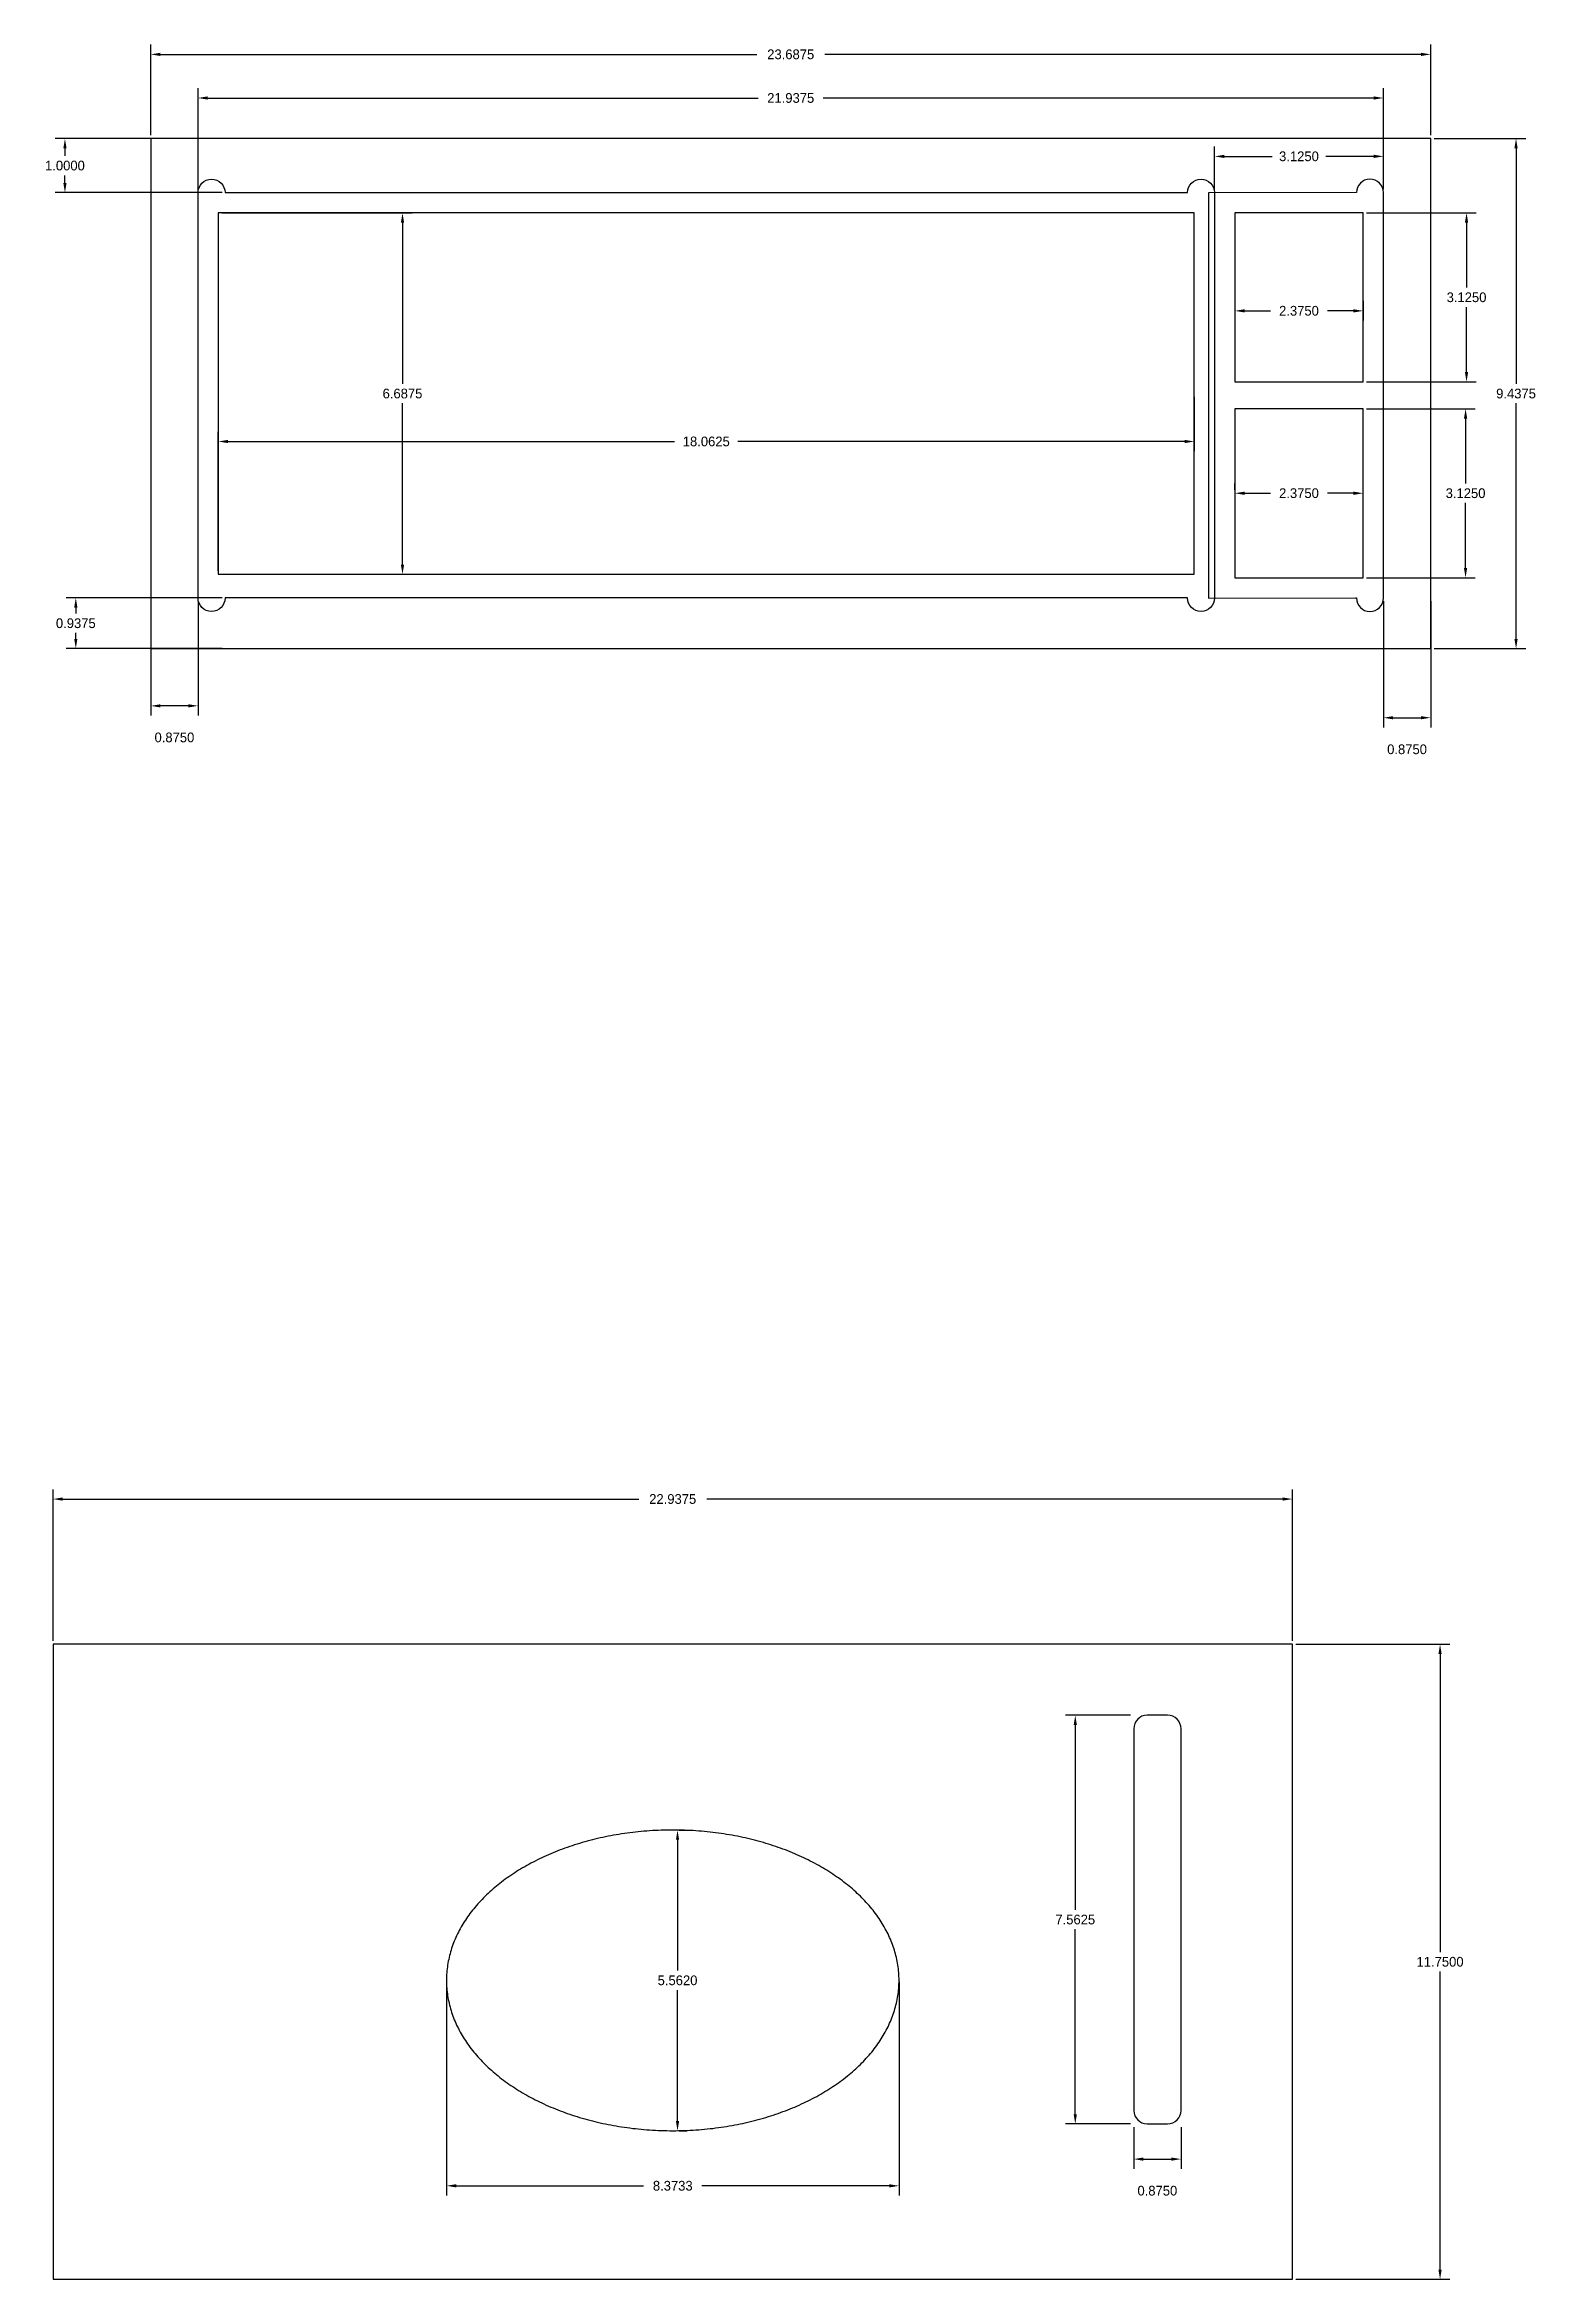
# Model space of a CAD drawing. Extents: x -4 to 200, y -54 to 66.
# Drawn here: x 172.81 to 200.41, y -17.11 to 24.24 of the extents above; entities that cross this region are included whole.
import ezdxf

# ---------------------------------------------------------------- set-up
doc = ezdxf.new("R2010")
doc.units = 0
doc.header["$MEASUREMENT"] = 0
doc.layers.get('Defpoints').update_dxf_attribs({"linetype": 'CONTINUOUS'})
doc.layers.add('Dimentions', color=7, linetype='CONTINUOUS')
doc.layers.add('LAYER_1', color=3, linetype='CONTINUOUS')
doc.dimstyles.get("Standard").update_dxf_attribs({"dimtxt": 0.18, "dimasz": 0.18, "dimexe": 0.18, "dimexo": 0.0625, "dimgap": 0.09, "dimtad": 0, "dimtih": 1, "dimtoh": 1, "dimdec": 4, "dimzin": 0, "dimdsep": 46, "dimtxsty": 'STANDARD', "dimcen": 0.09, "dimadec": 0, "dimazin": 0, "dimtfac": 1, "dimtdec": 4, "dimtofl": 0, "dimtmove": 0, "dimatfit": 3, "dimfxl": 1, "dimtolj": 1, "dimtzin": 0, "dimarcsym": 0})

msp = doc.modelspace()

# ---------------------------------------------------------------- blocks, each defined once
blk = doc.blocks.new('*D98')
at = {"layer": 'Defpoints', "color": 0}
for p in [(192.962, -14.236), (193.837, -14.236), (193.837, -14.887)]:
    blk.add_point(p, dxfattribs=at)
at = {"layer": 'Dimentions', "color": 0, "lineweight": -2}
for p, q in [((192.962, -14.299), (192.962, -15.067)), ((193.837, -14.299), (193.837, -15.067)), ((193.142, -14.887), (193.657, -14.887))]:
    blk.add_line(p, q, dxfattribs=at)
at = {"layer": 'Dimentions', "color": 0}
for points in [[(193.142, -14.857), (193.142, -14.917), (192.962, -14.887)], [(193.657, -14.917), (193.657, -14.857), (193.837, -14.887)]]:
    blk.add_solid(points, dxfattribs=at)
at = {"layer": 'Dimentions', "color": 0, "insert": (193.399, -15.472), "char_height": 0.18, "attachment_point": 5}
blk.add_mtext('\\A1;0.8750', dxfattribs=at)
blk = doc.blocks.new('*D99')
at = {"layer": 'Defpoints', "color": 0}
for p in [(192.962, -6.674), (191.88, -14.236), (192.962, -14.236)]:
    blk.add_point(p, dxfattribs=at)
at = {"layer": 'Dimentions', "color": 0, "lineweight": -2}
for p, q in [((192.899, -6.674), (191.7, -6.674)), ((191.88, -6.854), (191.88, -10.275)), ((191.88, -14.056), (191.88, -10.635)), ((192.899, -14.236), (191.7, -14.236))]:
    blk.add_line(p, q, dxfattribs=at)
at = {"layer": 'Dimentions', "color": 0}
for points in [[(191.91, -6.854), (191.85, -6.854), (191.88, -6.674)], [(191.85, -14.056), (191.91, -14.056), (191.88, -14.236)]]:
    blk.add_solid(points, dxfattribs=at)
at = {"layer": 'Dimentions', "color": 0, "insert": (191.88, -10.455), "char_height": 0.18, "attachment_point": 5}
blk.add_mtext('\\A1;7.5625', dxfattribs=at)
blk = doc.blocks.new('*D102')
at = {"layer": 'Defpoints', "color": 0}
for p in [(184.485, -8.799), (184.485, -14.361), (184.519, -14.361)]:
    blk.add_point(p, dxfattribs=at)
at = {"layer": 'Dimentions', "color": 0, "lineweight": -2}
for p, q in [((184.519, -8.979), (184.519, -11.4)), ((184.547, -8.799), (184.699, -8.799)), ((184.519, -14.181), (184.519, -11.76)), ((184.547, -14.361), (184.699, -14.361))]:
    blk.add_line(p, q, dxfattribs=at)
at = {"layer": 'Dimentions', "color": 0}
for points in [[(184.549, -8.979), (184.489, -8.979), (184.519, -8.799)], [(184.489, -14.181), (184.549, -14.181), (184.519, -14.361)]]:
    blk.add_solid(points, dxfattribs=at)
at = {"layer": 'Dimentions', "color": 0, "insert": (184.519, -11.58), "char_height": 0.18, "attachment_point": 5}
blk.add_mtext('\\A1;5.5620', dxfattribs=at)
blk = doc.blocks.new('*D103')
at = {"layer": 'Defpoints', "color": 0}
for p in [(188.618, -11.544), (180.244, -11.652), (188.618, -15.381)]:
    blk.add_point(p, dxfattribs=at)
at = {"layer": 'Dimentions', "color": 0, "lineweight": -2}
for p, q in [((180.244, -11.714), (180.244, -15.561)), ((188.618, -11.606), (188.618, -15.561)), ((180.424, -15.381), (183.891, -15.381)), ((188.438, -15.381), (184.971, -15.381))]:
    blk.add_line(p, q, dxfattribs=at)
at = {"layer": 'Dimentions', "color": 0}
for points in [[(180.424, -15.351), (180.424, -15.411), (180.244, -15.381)], [(188.438, -15.411), (188.438, -15.351), (188.618, -15.381)]]:
    blk.add_solid(points, dxfattribs=at)
at = {"layer": 'Dimentions', "color": 0, "insert": (184.431, -15.381), "char_height": 0.18, "attachment_point": 5}
blk.add_mtext('\\A1;8.3733', dxfattribs=at)
blk = doc.blocks.new('*D247')
at = {"layer": 'Defpoints', "color": 0}
for p in [(195.899, -2.674), (172.962, -5.361), (195.899, -5.361)]:
    blk.add_point(p, dxfattribs=at)
at = {"layer": 'Dimentions', "color": 0, "lineweight": -2}
for p, q in [((172.962, -5.299), (172.962, -2.494)), ((173.142, -2.674), (183.8, -2.674)), ((195.719, -2.674), (185.06, -2.674)), ((195.899, -5.299), (195.899, -2.494))]:
    blk.add_line(p, q, dxfattribs=at)
at = {"layer": 'Dimentions', "color": 0}
for points in [[(173.142, -2.644), (173.142, -2.704), (172.962, -2.674)], [(195.719, -2.704), (195.719, -2.644), (195.899, -2.674)]]:
    blk.add_solid(points, dxfattribs=at)
at = {"layer": 'Dimentions', "color": 0, "insert": (184.43, -2.674), "char_height": 0.18, "attachment_point": 5}
blk.add_mtext('\\A1;22.9375', dxfattribs=at)
blk = doc.blocks.new('*D248')
at = {"layer": 'Defpoints', "color": 0}
for p in [(195.899, -5.361), (195.899, -17.111), (198.631, -17.111)]:
    blk.add_point(p, dxfattribs=at)
at = {"layer": 'Dimentions', "color": 0, "lineweight": -2}
for p, q in [((195.962, -5.361), (198.811, -5.361)), ((198.631, -5.541), (198.631, -11.056)), ((198.631, -16.931), (198.631, -11.416)), ((195.962, -17.111), (198.811, -17.111))]:
    blk.add_line(p, q, dxfattribs=at)
at = {"layer": 'Dimentions', "color": 0}
for points in [[(198.661, -5.541), (198.601, -5.541), (198.631, -5.361)], [(198.601, -16.931), (198.661, -16.931), (198.631, -17.111)]]:
    blk.add_solid(points, dxfattribs=at)
at = {"layer": 'Dimentions', "color": 0, "insert": (198.631, -11.236), "char_height": 0.18, "attachment_point": 5}
blk.add_mtext('\\A1;11.7500', dxfattribs=at)
blk = doc.blocks.new('*D73')
at = {"layer": 'Defpoints', "color": 0}
for p in [(198.458, 22.499), (198.458, 13.062), (200.037, 13.062)]:
    blk.add_point(p, dxfattribs=at)
at = {"layer": 'Dimentions', "color": 0, "lineweight": -2}
for p, q in [((198.52, 22.499), (200.217, 22.499)), ((200.037, 22.319), (200.037, 17.961)), ((200.037, 13.242), (200.037, 17.601)), ((198.52, 13.062), (200.217, 13.062))]:
    blk.add_line(p, q, dxfattribs=at)
at = {"layer": 'Dimentions', "color": 0}
for points in [[(200.067, 22.319), (200.007, 22.319), (200.037, 22.499)], [(200.007, 13.242), (200.067, 13.242), (200.037, 13.062)]]:
    blk.add_solid(points, dxfattribs=at)
at = {"layer": 'Dimentions', "color": 0, "insert": (200.037, 17.781), "char_height": 0.18, "attachment_point": 5}
blk.add_mtext('\\A1;9.4375', dxfattribs=at)
blk = doc.blocks.new('*D74')
at = {"layer": 'Defpoints', "color": 0}
for p in [(198.458, 24.057), (174.77, 22.499), (198.458, 22.499)]:
    blk.add_point(p, dxfattribs=at)
at = {"layer": 'Dimentions', "color": 0, "lineweight": -2}
for p, q in [((174.77, 22.562), (174.77, 24.237)), ((174.95, 24.057), (185.984, 24.057)), ((198.278, 24.057), (187.244, 24.057)), ((198.458, 22.562), (198.458, 24.237))]:
    blk.add_line(p, q, dxfattribs=at)
at = {"layer": 'Dimentions', "color": 0}
for points in [[(174.95, 24.087), (174.95, 24.027), (174.77, 24.057)], [(198.278, 24.027), (198.278, 24.087), (198.458, 24.057)]]:
    blk.add_solid(points, dxfattribs=at)
at = {"layer": 'Dimentions', "color": 0, "insert": (186.614, 24.057), "char_height": 0.18, "attachment_point": 5}
blk.add_mtext('\\A1;23.6875', dxfattribs=at)
blk = doc.blocks.new('*D82')
at = {"layer": 'Defpoints', "color": 0}
for p in [(174.77, 13.999), (175.645, 13.999), (174.77, 12.003)]:
    blk.add_point(p, dxfattribs=at)
at = {"layer": 'Dimentions', "color": 0, "lineweight": -2}
for p, q in [((174.77, 13.937), (174.77, 11.823)), ((175.645, 13.937), (175.645, 11.823)), ((175.465, 12.003), (174.95, 12.003))]:
    blk.add_line(p, q, dxfattribs=at)
at = {"layer": 'Dimentions', "color": 0}
for points in [[(174.95, 12.033), (174.95, 11.973), (174.77, 12.003)], [(175.465, 11.973), (175.465, 12.033), (175.645, 12.003)]]:
    blk.add_solid(points, dxfattribs=at)
at = {"layer": 'Dimentions', "color": 0, "insert": (175.208, 11.418), "char_height": 0.18, "attachment_point": 5}
blk.add_mtext('\\A1;0.8750', dxfattribs=at)
blk = doc.blocks.new('*D83')
at = {"layer": 'Defpoints', "color": 0}
for p in [(197.583, 23.25), (175.645, 21.499), (197.583, 21.499)]:
    blk.add_point(p, dxfattribs=at)
at = {"layer": 'Dimentions', "color": 0, "lineweight": -2}
for p, q in [((175.645, 21.562), (175.645, 23.43)), ((175.825, 23.25), (186.014, 23.25)), ((197.403, 23.25), (187.214, 23.25)), ((197.583, 21.562), (197.583, 23.43))]:
    blk.add_line(p, q, dxfattribs=at)
at = {"layer": 'Dimentions', "color": 0}
for points in [[(175.825, 23.28), (175.825, 23.22), (175.645, 23.25)], [(197.403, 23.22), (197.403, 23.28), (197.583, 23.25)]]:
    blk.add_solid(points, dxfattribs=at)
at = {"layer": 'Dimentions', "color": 0, "insert": (186.614, 23.25), "char_height": 0.18, "attachment_point": 5}
blk.add_mtext('\\A1;21.9375', dxfattribs=at)
blk = doc.blocks.new('*D84')
at = {"layer": 'Defpoints', "color": 0}
for p in [(194.458, 22.17), (194.458, 21.499), (197.583, 21.499)]:
    blk.add_point(p, dxfattribs=at)
at = {"layer": 'Dimentions', "color": 0, "lineweight": -2}
for p, q in [((194.458, 21.562), (194.458, 22.35)), ((197.583, 21.562), (197.583, 22.35)), ((194.638, 22.17), (195.525, 22.17)), ((197.403, 22.17), (196.515, 22.17))]:
    blk.add_line(p, q, dxfattribs=at)
at = {"layer": 'Dimentions', "color": 0}
for points in [[(194.638, 22.2), (194.638, 22.14), (194.458, 22.17)], [(197.403, 22.14), (197.403, 22.2), (197.583, 22.17)]]:
    blk.add_solid(points, dxfattribs=at)
at = {"layer": 'Dimentions', "color": 0, "insert": (196.02, 22.17), "char_height": 0.18, "attachment_point": 5}
blk.add_mtext('\\A1;3.1250', dxfattribs=at)
blk = doc.blocks.new('*D85')
at = {"layer": 'Defpoints', "color": 0}
for p in [(197.583, 13.999), (198.458, 13.999), (198.458, 11.783)]:
    blk.add_point(p, dxfattribs=at)
at = {"layer": 'Dimentions', "color": 0, "lineweight": -2}
for p, q in [((197.583, 13.937), (197.583, 11.603)), ((198.458, 13.937), (198.458, 11.603)), ((197.763, 11.783), (198.278, 11.783))]:
    blk.add_line(p, q, dxfattribs=at)
at = {"layer": 'Dimentions', "color": 0}
for points in [[(197.763, 11.813), (197.763, 11.753), (197.583, 11.783)], [(198.278, 11.753), (198.278, 11.813), (198.458, 11.783)]]:
    blk.add_solid(points, dxfattribs=at)
at = {"layer": 'Dimentions', "color": 0, "insert": (198.02, 11.198), "char_height": 0.18, "attachment_point": 5}
blk.add_mtext('\\A1;0.8750', dxfattribs=at)
blk = doc.blocks.new('*D87')
at = {"layer": 'Defpoints', "color": 0}
for p in [(176.02, 21.124), (179.429, 21.124), (176.02, 14.437)]:
    blk.add_point(p, dxfattribs=at)
at = {"layer": 'Dimentions', "color": 0, "lineweight": -2}
for p, q in [((176.083, 21.124), (179.609, 21.124)), ((179.429, 20.944), (179.429, 17.961)), ((179.429, 14.617), (179.429, 17.601)), ((176.083, 14.437), (179.609, 14.437))]:
    blk.add_line(p, q, dxfattribs=at)
at = {"layer": 'Dimentions', "color": 0}
for points in [[(179.459, 20.944), (179.399, 20.944), (179.429, 21.124)], [(179.399, 14.617), (179.459, 14.617), (179.429, 14.437)]]:
    blk.add_solid(points, dxfattribs=at)
at = {"layer": 'Dimentions', "color": 0, "insert": (179.429, 17.781), "char_height": 0.18, "attachment_point": 5}
blk.add_mtext('\\A1;6.6875', dxfattribs=at)
blk = doc.blocks.new('*D88')
at = {"layer": 'Defpoints', "color": 0}
for p in [(194.083, 17.781), (194.083, 16.894), (176.02, 14.437)]:
    blk.add_point(p, dxfattribs=at)
at = {"layer": 'Dimentions', "color": 0, "lineweight": -2}
for p, q in [((194.083, 17.718), (194.083, 16.714)), ((176.02, 14.499), (176.02, 17.074)), ((176.2, 16.894), (184.466, 16.894)), ((193.903, 16.894), (185.636, 16.894))]:
    blk.add_line(p, q, dxfattribs=at)
at = {"layer": 'Dimentions', "color": 0}
for points in [[(176.2, 16.924), (176.2, 16.864), (176.02, 16.894)], [(193.903, 16.864), (193.903, 16.924), (194.083, 16.894)]]:
    blk.add_solid(points, dxfattribs=at)
at = {"layer": 'Dimentions', "color": 0, "insert": (185.051, 16.894), "char_height": 0.18, "attachment_point": 5}
blk.add_mtext('\\A1;18.0625', dxfattribs=at)
blk = doc.blocks.new('*D89')
at = {"layer": 'Defpoints', "color": 0}
for p in [(197.208, 21.124), (197.208, 17.999), (199.121, 17.999)]:
    blk.add_point(p, dxfattribs=at)
at = {"layer": 'Dimentions', "color": 0, "lineweight": -2}
for p, q in [((197.27, 21.124), (199.301, 21.124)), ((199.121, 20.944), (199.121, 19.742)), ((199.121, 18.179), (199.121, 19.382)), ((197.27, 17.999), (199.301, 17.999))]:
    blk.add_line(p, q, dxfattribs=at)
at = {"layer": 'Dimentions', "color": 0}
for points in [[(199.151, 20.944), (199.091, 20.944), (199.121, 21.124)], [(199.091, 18.179), (199.151, 18.179), (199.121, 17.999)]]:
    blk.add_solid(points, dxfattribs=at)
at = {"layer": 'Dimentions', "color": 0, "insert": (199.121, 19.562), "char_height": 0.18, "attachment_point": 5}
blk.add_mtext('\\A1;3.1250', dxfattribs=at)
blk = doc.blocks.new('*D90')
at = {"layer": 'Defpoints', "color": 0}
for p in [(197.208, 17.499), (197.208, 14.374), (199.103, 14.374)]:
    blk.add_point(p, dxfattribs=at)
at = {"layer": 'Dimentions', "color": 0, "lineweight": -2}
for p, q in [((197.27, 17.499), (199.283, 17.499)), ((199.103, 17.319), (199.103, 16.117)), ((199.103, 14.554), (199.103, 15.757)), ((197.27, 14.374), (199.283, 14.374))]:
    blk.add_line(p, q, dxfattribs=at)
at = {"layer": 'Dimentions', "color": 0}
for points in [[(199.133, 17.319), (199.073, 17.319), (199.103, 17.499)], [(199.073, 14.554), (199.133, 14.554), (199.103, 14.374)]]:
    blk.add_solid(points, dxfattribs=at)
at = {"layer": 'Dimentions', "color": 0, "insert": (199.103, 15.937), "char_height": 0.18, "attachment_point": 5}
blk.add_mtext('\\A1;3.1250', dxfattribs=at)
blk = doc.blocks.new('*D91')
at = {"layer": 'Defpoints', "color": 0}
for p in [(194.833, 19.562), (197.208, 19.562), (197.208, 19.312)]:
    blk.add_point(p, dxfattribs=at)
at = {"layer": 'Dimentions', "color": 0, "lineweight": -2}
for p, q in [((194.833, 19.499), (194.833, 19.132)), ((197.208, 19.499), (197.208, 19.132)), ((195.013, 19.312), (195.495, 19.312)), ((197.028, 19.312), (196.545, 19.312))]:
    blk.add_line(p, q, dxfattribs=at)
at = {"layer": 'Dimentions', "color": 0}
for points in [[(195.013, 19.342), (195.013, 19.282), (194.833, 19.312)], [(197.028, 19.282), (197.028, 19.342), (197.208, 19.312)]]:
    blk.add_solid(points, dxfattribs=at)
at = {"layer": 'Dimentions', "color": 0, "insert": (196.02, 19.312), "char_height": 0.18, "attachment_point": 5}
blk.add_mtext('\\A1;2.3750', dxfattribs=at)
blk = doc.blocks.new('*D92')
at = {"layer": 'Defpoints', "color": 0}
for p in [(194.833, 15.937), (197.208, 15.937), (197.208, 15.937)]:
    blk.add_point(p, dxfattribs=at)
at = {"layer": 'Dimentions', "color": 0, "lineweight": -2}
for p, q in [((194.833, 15.999), (194.833, 16.117)), ((195.013, 15.937), (195.495, 15.937)), ((197.028, 15.937), (196.545, 15.937)), ((197.208, 15.999), (197.208, 16.117))]:
    blk.add_line(p, q, dxfattribs=at)
at = {"layer": 'Dimentions', "color": 0}
for points in [[(195.013, 15.967), (195.013, 15.907), (194.833, 15.937)], [(197.028, 15.907), (197.028, 15.967), (197.208, 15.937)]]:
    blk.add_solid(points, dxfattribs=at)
at = {"layer": 'Dimentions', "color": 0, "insert": (196.02, 15.937), "char_height": 0.18, "attachment_point": 5}
blk.add_mtext('\\A1;2.3750', dxfattribs=at)
blk = doc.blocks.new('*D93')
at = {"layer": 'Defpoints', "color": 0}
for p in [(173.182, 22.499), (176.153, 22.499), (176.153, 21.499)]:
    blk.add_point(p, dxfattribs=at)
at = {"layer": 'Dimentions', "color": 0, "lineweight": -2}
for p, q in [((176.09, 22.499), (173.002, 22.499)), ((173.182, 22.319), (173.182, 22.179)), ((173.182, 21.679), (173.182, 21.819)), ((176.09, 21.499), (173.002, 21.499))]:
    blk.add_line(p, q, dxfattribs=at)
at = {"layer": 'Dimentions', "color": 0}
for points in [[(173.212, 22.319), (173.152, 22.319), (173.182, 22.499)], [(173.152, 21.679), (173.212, 21.679), (173.182, 21.499)]]:
    blk.add_solid(points, dxfattribs=at)
at = {"layer": 'Dimentions', "color": 0, "insert": (173.182, 21.999), "char_height": 0.18, "attachment_point": 5}
blk.add_mtext('\\A1;1.0000', dxfattribs=at)
blk = doc.blocks.new('*D94')
at = {"layer": 'Defpoints', "color": 0}
for p in [(176.153, 13.999), (173.383, 13.062), (176.153, 13.062)]:
    blk.add_point(p, dxfattribs=at)
at = {"layer": 'Dimentions', "color": 0, "lineweight": -2}
for p, q in [((176.091, 13.999), (173.203, 13.999)), ((173.383, 13.819), (173.383, 13.711)), ((173.383, 13.242), (173.383, 13.351)), ((176.091, 13.062), (173.203, 13.062))]:
    blk.add_line(p, q, dxfattribs=at)
at = {"layer": 'Dimentions', "color": 0}
for points in [[(173.413, 13.819), (173.353, 13.819), (173.383, 13.999)], [(173.353, 13.242), (173.413, 13.242), (173.383, 13.062)]]:
    blk.add_solid(points, dxfattribs=at)
at = {"layer": 'Dimentions', "color": 0, "insert": (173.383, 13.531), "char_height": 0.18, "attachment_point": 5}
blk.add_mtext('\\A1;0.9375', dxfattribs=at)

# ---------------------------------------------------------------- dimensions: what is measured, and where the dimension line sits
at = {"layer": 'Dimentions'}
for base, p1, p2, picture, middle in [((198.45767, 24.05652), (174.77017, 22.49935), (198.45767, 22.49935), '*D74', (186.61392, 24.05652)), ((197.58267, 23.25049), (175.64517, 21.49935), (197.58267, 21.49935), '*D83', (186.61392, 23.25049)), ((194.45767, 22.16968), (197.58267, 21.49935), (194.45767, 21.49935), '*D84', (196.02017, 22.16968)), ((197.20767, 19.31193), (194.83267, 19.56185), (197.20767, 19.56185), '*D91', (196.02017, 19.31193)), ((194.08267, 16.89384), (176.02017, 14.43685), (194.08267, 17.7806), '*D88', (185.05142, 16.89384)), ((197.20767, 15.93685), (194.83267, 15.93685), (197.20767, 15.93685), '*D92', (196.02017, 15.93685)), ((174.77017, 12.0027), (175.64517, 13.99935), (174.77017, 13.99935), '*D82', (175.20767, 11.4177)), ((198.45767, 11.78287), (197.58267, 13.99935), (198.45767, 13.99935), '*D85', (198.02017, 11.19787)), ((195.89923, -2.67381), (172.96173, -5.36102), (195.89923, -5.36102), '*D247', (184.43048, -2.67381)), ((188.61769, -15.38125), (180.2444, -11.65155), (188.61769, -11.54382), '*D103', (184.43104, -15.38125)), ((193.83673, -14.88734), (192.96173, -14.23602), (193.83673, -14.23602), '*D98', (193.39923, -15.47234))]:
    dim = msp.add_linear_dim(base=base, p1=p1, p2=p2, dimstyle='STANDARD', override={"dimtmove": 2}, dxfattribs=at)
    dim.commit()
    dim.dimension.update_dxf_attribs({"geometry": picture, "text_midpoint": middle})
for base, p1, p2, picture, middle in [((173.18196, 22.49935), (176.15272, 21.49935), (176.15272, 22.49935), '*D93', (173.18196, 21.99935)), ((200.03743, 13.06185), (198.45767, 22.49935), (198.45767, 13.06185), '*D73', (200.03743, 17.7806)), ((179.4287, 21.12435), (176.02017, 14.43685), (176.02017, 21.12435), '*D87', (179.4287, 17.7806)), ((199.12149, 17.99935), (197.20767, 21.12435), (197.20767, 17.99935), '*D89', (199.12149, 19.56185)), ((199.10317, 14.37435), (197.20767, 17.49935), (197.20767, 14.37435), '*D90', (199.10317, 15.93685)), ((173.38347, 13.06185), (176.15305, 13.99935), (176.15305, 13.06185), '*D94', (173.38347, 13.5306)), ((198.631, -17.11102), (195.89923, -5.36102), (195.89923, -17.11102), '*D248', (198.631, -11.23602)), ((191.88027, -14.23602), (192.96173, -6.67352), (192.96173, -14.23602), '*D99', (191.88027, -10.45477))]:
    dim = msp.add_linear_dim(base=base, p1=p1, p2=p2, angle=90, dimstyle='STANDARD', override={"dimtmove": 2}, dxfattribs=at)
    dim.commit()
    dim.dimension.update_dxf_attribs({"geometry": picture, "text_midpoint": middle})
dim = msp.add_aligned_dim(p1=(184.484652, -8.798744), p2=(184.484652, -14.360788), distance=0.034079, dimstyle='STANDARD', override={"dimtmove": 2}, dxfattribs=at)
dim.commit()
dim.dimension.update_dxf_attribs({"geometry": '*D102', "text_midpoint": (184.518731, -11.579766)})

# ---------------------------------------------------------------- linework, layer by layer
at = {"layer": 'LAYER_1'}
for points in [[(198.45767, 22.49935), (174.77017, 22.49935), (174.77017, 13.06185), (198.45767, 13.06185)], [(194.08267, 21.12435), (176.02017, 21.12435), (176.02017, 14.43685), (194.08267, 14.43685)], [(197.20767, 21.12435), (194.83267, 21.12435), (194.83267, 17.99935), (197.20767, 17.99935)], [(197.20767, 17.49935), (194.83267, 17.49935), (194.83267, 14.37435), (197.20767, 14.37435)], [(195.89923, -5.36102), (172.96173, -5.36102), (172.96173, -17.11102), (195.89923, -17.11102)], [(184.43053, -14.36102), (184.48465, -14.36079), (184.53861, -14.36011), (184.5924, -14.35898), (184.64602, -14.3574), (184.69946, -14.35537), (184.75272, -14.35291), (184.80579, -14.35), (184.85868, -14.34666), (184.91137, -14.34288), (184.96386, -14.33867), (185.01616, -14.33403), (185.06824, -14.32897), (185.12012, -14.32348), (185.17179, -14.31758), (185.22323, -14.31125), (185.27446, -14.30451), (185.32545, -14.29736), (185.37622, -14.2898), (185.42676, -14.28183), (185.47705, -14.27345), (185.5271, -14.26468), (185.57691, -14.25551), (185.62646, -14.24594), (185.67576, -14.23598), (185.7248, -14.22562), (185.77358, -14.21488), (185.82209, -14.20376), (185.87033, -14.19225), (185.9183, -14.18036), (185.96598, -14.1681), (186.01338, -14.15546), (186.06049, -14.14245), (186.10731, -14.12907), (186.15384, -14.11533), (186.20006, -14.10122), (186.24598, -14.08675), (186.2916, -14.07193), (186.3369, -14.05675), (186.38188, -14.04122), (186.42654, -14.02533), (186.47088, -14.00911), (186.51489, -13.99253), (186.55856, -13.97562), (186.6019, -13.95837), (186.6449, -13.94078), (186.68755, -13.92285), (186.72985, -13.9046), (186.7718, -13.88602), (186.81339, -13.86712), (186.85462, -13.84789), (186.89548, -13.82834), (186.93598, -13.80848), (186.9761, -13.7883), (187.01584, -13.76781), (187.0552, -13.74702), (187.09417, -13.72591), (187.13275, -13.70451), (187.17094, -13.6828), (187.20872, -13.6608), (187.24611, -13.6385), (187.28309, -13.61591), (187.31965, -13.59303), (187.35581, -13.56986), (187.39154, -13.54641), (187.42685, -13.52267), (187.46173, -13.49866), (187.49618, -13.47438), (187.53019, -13.44982), (187.56377, -13.42499), (187.5969, -13.39989), (187.62958, -13.37452), (187.66181, -13.3489), (187.69358, -13.32301), (187.72489, -13.29687), (187.75574, -13.27048), (187.78612, -13.24383), (187.81603, -13.21694), (187.84546, -13.1898), (187.87441, -13.16241), (187.90287, -13.13479), (187.93084, -13.10693), (187.95833, -13.07883), (187.98531, -13.0505), (188.01179, -13.02195), (188.03777, -12.99316), (188.06323, -12.96415), (188.08819, -12.93492), (188.11262, -12.90547), (188.13653, -12.87581), (188.15992, -12.84593), (188.18277, -12.81585), (188.2051, -12.78555), (188.22688, -12.75505), (188.24812, -12.72435), (188.26881, -12.69345), (188.28895, -12.66235), (188.30854, -12.63106), (188.32757, -12.59958), (188.34604, -12.56791), (188.36393, -12.53605), (188.38126, -12.50401), (188.39801, -12.47179), (188.41418, -12.4394), (188.42977, -12.40682), (188.44477, -12.37408), (188.45917, -12.34117), (188.47298, -12.30809), (188.4862, -12.27484), (188.4988, -12.24144), (188.5108, -12.20788), (188.52219, -12.17416), (188.53295, -12.14028), (188.5431, -12.10626), (188.55263, -12.07209), (188.56152, -12.03778), (188.56978, -12.00332), (188.5774, -11.96873), (188.58439, -11.934), (188.59072, -11.89913), (188.59641, -11.86413), (188.60144, -11.82901), (188.60582, -11.79376), (188.60953, -11.75838), (188.61258, -11.72289), (188.61496, -11.68728), (188.61666, -11.65155), (188.61769, -11.61571), (188.61803, -11.57977), (188.61769, -11.54382), (188.61666, -11.50798), (188.61496, -11.47225), (188.61258, -11.43664), (188.60953, -11.40115), (188.60582, -11.36578), (188.60144, -11.33052), (188.59641, -11.2954), (188.59072, -11.2604), (188.58439, -11.22554), (188.5774, -11.1908), (188.56978, -11.15621), (188.56152, -11.12175), (188.55263, -11.08744), (188.5431, -11.05327), (188.53295, -11.01925), (188.52219, -10.98538), (188.5108, -10.95166), (188.4988, -10.91809), (188.4862, -10.88469), (188.47298, -10.85144), (188.45917, -10.81836), (188.44477, -10.78545), (188.42977, -10.75271), (188.41418, -10.72014), (188.39801, -10.68774), (188.38126, -10.65552), (188.36393, -10.62348), (188.34604, -10.59162), (188.32757, -10.55995), (188.30854, -10.52847), (188.28895, -10.49718), (188.26881, -10.46608), (188.24812, -10.43518), (188.22688, -10.40448), (188.2051, -10.37398), (188.18277, -10.34368), (188.15992, -10.3136), (188.13653, -10.28372), (188.11262, -10.25406), (188.08819, -10.22461), (188.06323, -10.19538), (188.03777, -10.16637), (188.01179, -10.13759), (187.98531, -10.10903), (187.95833, -10.0807), (187.93084, -10.0526), (187.90287, -10.02474), (187.87441, -9.99712), (187.84546, -9.96974), (187.81603, -9.94259), (187.78612, -9.9157), (187.75574, -9.88905), (187.72489, -9.86266), (187.69358, -9.83652), (187.66181, -9.81063), (187.62958, -9.78501), (187.5969, -9.75964), (187.56377, -9.73455), (187.53019, -9.70972), (187.49618, -9.68516), (187.46173, -9.66087), (187.42685, -9.63686), (187.39154, -9.61313), (187.35581, -9.58967), (187.31965, -9.56651), (187.28309, -9.54363), (187.24611, -9.52103), (187.20872, -9.49874), (187.17094, -9.47673), (187.13275, -9.45502), (187.09417, -9.43362), (187.0552, -9.41252), (187.01584, -9.39172), (186.9761, -9.37123), (186.93598, -9.35105), (186.89548, -9.33119), (186.85462, -9.31164), (186.81339, -9.29241), (186.7718, -9.27351), (186.72985, -9.25493), (186.68755, -9.23668), (186.6449, -9.21876), (186.6019, -9.20117), (186.55856, -9.18391), (186.51489, -9.167), (186.47088, -9.15043), (186.42654, -9.1342), (186.38188, -9.11832), (186.3369, -9.10278), (186.2916, -9.0876), (186.24598, -9.07278), (186.20006, -9.05831), (186.15384, -9.0442), (186.10731, -9.03046), (186.06049, -9.01708), (186.01338, -9.00407), (185.96598, -8.99143), (185.9183, -8.97917), (185.87033, -8.96728), (185.82209, -8.95577), (185.77358, -8.94465), (185.7248, -8.93391), (185.67576, -8.92356), (185.62646, -8.91359), (185.57691, -8.90402), (185.5271, -8.89485), (185.47705, -8.88608), (185.42676, -8.8777), (185.37622, -8.86974), (185.32545, -8.86217), (185.27446, -8.85502), (185.22323, -8.84828), (185.17179, -8.84196), (185.12012, -8.83605), (185.06824, -8.83056), (185.01616, -8.8255), (184.96386, -8.82086), (184.91137, -8.81665), (184.85868, -8.81288), (184.80579, -8.80953), (184.75272, -8.80663), (184.69946, -8.80416), (184.64602, -8.80213), (184.5924, -8.80056), (184.53861, -8.79942), (184.48465, -8.79874), (184.43053, -8.79852), (184.37641, -8.79874), (184.32245, -8.79942), (184.26866, -8.80056), (184.21504, -8.80213), (184.1616, -8.80416), (184.10834, -8.80663), (184.05527, -8.80953), (184.00238, -8.81288), (183.94969, -8.81665), (183.8972, -8.82086), (183.8449, -8.8255), (183.79281, -8.83056), (183.74094, -8.83605), (183.68927, -8.84196), (183.63783, -8.84828), (183.5866, -8.85502), (183.5356, -8.86217), (183.48484, -8.86974), (183.4343, -8.8777), (183.38401, -8.88608), (183.33396, -8.89485), (183.28415, -8.90402), (183.23459, -8.91359), (183.18529, -8.92356), (183.13625, -8.93391), (183.08748, -8.94465), (183.03897, -8.95577), (182.99073, -8.96728), (182.94276, -8.97917), (182.89508, -8.99143), (182.84768, -9.00407), (182.80057, -9.01708), (182.75374, -9.03046), (182.70722, -9.0442), (182.661, -9.05831), (182.61507, -9.07278), (182.56946, -9.0876), (182.52416, -9.10278), (182.47918, -9.11832), (182.43452, -9.1342), (182.39018, -9.15043), (182.34617, -9.167), (182.3025, -9.18391), (182.25916, -9.20117), (182.21616, -9.21876), (182.17351, -9.23668), (182.13121, -9.25493), (182.08926, -9.27351), (182.04767, -9.29241), (182.00644, -9.31164), (181.96557, -9.33119), (181.92508, -9.35105), (181.88496, -9.37123), (181.84522, -9.39172), (181.80586, -9.41252), (181.76689, -9.43362), (181.72831, -9.45502), (181.69012, -9.47673), (181.65233, -9.49874), (181.61495, -9.52103), (181.57797, -9.54363), (181.5414, -9.56651), (181.50525, -9.58967), (181.46952, -9.61313), (181.43421, -9.63686), (181.39933, -9.66087), (181.36488, -9.68516), (181.33087, -9.70972), (181.29729, -9.73455), (181.26416, -9.75964), (181.23148, -9.78501), (181.19925, -9.81063), (181.16748, -9.83652), (181.13616, -9.86266), (181.10532, -9.88905), (181.07494, -9.9157), (181.04503, -9.94259), (181.0156, -9.96974), (180.98665, -9.99712), (180.95819, -10.02474), (180.93021, -10.0526), (180.90273, -10.0807), (180.87575, -10.10903), (180.84927, -10.13759), (180.82329, -10.16637), (180.79783, -10.19538), (180.77287, -10.22461), (180.74844, -10.25406), (180.72453, -10.28372), (180.70114, -10.3136), (180.67828, -10.34368), (180.65596, -10.37398), (180.63418, -10.40448), (180.61294, -10.43518), (180.59225, -10.46608), (180.5721, -10.49718), (180.55252, -10.52847), (180.53349, -10.55995), (180.51502, -10.59162), (180.49713, -10.62348), (180.4798, -10.65552), (180.46305, -10.68774), (180.44688, -10.72014), (180.43129, -10.75271), (180.41629, -10.78545), (180.40188, -10.81836), (180.38807, -10.85144), (180.37486, -10.88469), (180.36226, -10.91809), (180.35026, -10.95166), (180.33887, -10.98538), (180.3281, -11.01925), (180.31796, -11.05327), (180.30843, -11.08744), (180.29954, -11.12175), (180.29128, -11.15621), (180.28366, -11.1908), (180.27667, -11.22554), (180.27034, -11.2604), (180.26465, -11.2954), (180.25962, -11.33052), (180.25524, -11.36578), (180.25153, -11.40115), (180.24848, -11.43664), (180.2461, -11.47225), (180.2444, -11.50798), (180.24337, -11.54382), (180.24303, -11.57977), (180.24337, -11.61571), (180.2444, -11.65155), (180.2461, -11.68728), (180.24848, -11.72289), (180.25153, -11.75838), (180.25524, -11.79376), (180.25962, -11.82901), (180.26465, -11.86413), (180.27034, -11.89913), (180.27667, -11.934), (180.28366, -11.96873), (180.29128, -12.00332), (180.29954, -12.03778), (180.30843, -12.07209), (180.31796, -12.10626), (180.3281, -12.14028), (180.33887, -12.17416), (180.35026, -12.20788), (180.36226, -12.24144), (180.37486, -12.27484), (180.38807, -12.30809), (180.40188, -12.34117), (180.41629, -12.37408), (180.43129, -12.40682), (180.44688, -12.4394), (180.46305, -12.47179), (180.4798, -12.50401), (180.49713, -12.53605), (180.51502, -12.56791), (180.53349, -12.59958), (180.55252, -12.63106), (180.5721, -12.66235), (180.59225, -12.69345), (180.61294, -12.72435), (180.63418, -12.75505), (180.65596, -12.78555), (180.67828, -12.81585), (180.70114, -12.84593), (180.72453, -12.87581), (180.74844, -12.90547), (180.77287, -12.93492), (180.79783, -12.96415), (180.82329, -12.99316), (180.84927, -13.02195), (180.87575, -13.0505), (180.90273, -13.07883), (180.93021, -13.10693), (180.95819, -13.13479), (180.98665, -13.16241), (181.0156, -13.1898), (181.04503, -13.21694), (181.07494, -13.24383), (181.10532, -13.27048), (181.13616, -13.29687), (181.16748, -13.32301), (181.19925, -13.3489), (181.23148, -13.37452), (181.26416, -13.39989), (181.29729, -13.42499), (181.33087, -13.44982), (181.36488, -13.47438), (181.39933, -13.49866), (181.43421, -13.52267), (181.46952, -13.54641), (181.50525, -13.56986), (181.5414, -13.59303), (181.57797, -13.61591), (181.61495, -13.6385), (181.65233, -13.6608), (181.69012, -13.6828), (181.72831, -13.70451), (181.76689, -13.72591), (181.80586, -13.74702), (181.84522, -13.76781), (181.88496, -13.7883), (181.92508, -13.80848), (181.96557, -13.82834), (182.00644, -13.84789), (182.04767, -13.86712), (182.08926, -13.88602), (182.13121, -13.9046), (182.17351, -13.92285), (182.21616, -13.94078), (182.25916, -13.95837), (182.3025, -13.97562), (182.34617, -13.99253), (182.39018, -14.00911), (182.43452, -14.02533), (182.47918, -14.04122), (182.52416, -14.05675), (182.56946, -14.07193), (182.61507, -14.08675), (182.661, -14.10122), (182.70722, -14.11533), (182.75374, -14.12907), (182.80057, -14.14245), (182.84768, -14.15546), (182.89508, -14.1681), (182.94276, -14.18036), (182.99073, -14.19225), (183.03897, -14.20376), (183.08748, -14.21488), (183.13625, -14.22562), (183.18529, -14.23598), (183.23459, -14.24594), (183.28415, -14.25551), (183.33396, -14.26468), (183.38401, -14.27345), (183.4343, -14.28183), (183.48484, -14.2898), (183.5356, -14.29736), (183.5866, -14.30451), (183.63783, -14.31125), (183.68927, -14.31758), (183.74094, -14.32348), (183.79281, -14.32897), (183.8449, -14.33403), (183.8972, -14.33867), (183.94969, -14.34288), (184.00238, -14.34666), (184.05527, -14.35), (184.10834, -14.35291), (184.1616, -14.35537), (184.21504, -14.3574), (184.26866, -14.35898), (184.32245, -14.36011), (184.37641, -14.36079)]]:
    msp.add_lwpolyline(points, close=True, dxfattribs=at)
for points in [[(193.95767, 21.49935, -0.41421356), (194.20767, 21.74935, -0.41421356), (194.45767, 21.49935), (194.45767, 13.99935, -0.41421356), (194.20767, 13.74935, -0.41421356), (193.95767, 13.99935), (193.9489, 13.99935), (176.15305, 13.99935), (176.14517, 13.99935, -0.41421356), (175.89517, 13.74935, -0.41421356), (175.64517, 13.99935), (175.64517, 21.49935, -0.41421356), (175.89517, 21.74935, -0.41421356), (176.14517, 21.49935), (176.15272, 21.49935), (193.92985, 21.49935)], [(197.08267, 13.99935, 0.41421356), (197.33267, 13.74935, 0.41421356), (197.58267, 13.99935), (197.58267, 21.49935, 0.41421356), (197.33267, 21.74935, 0.41421356), (197.08267, 21.49935), (197.07551, 21.49904), (194.34349, 21.49738), (194.34349, 13.99414), (197.06841, 13.99935)], [(192.96173, -6.92352), (192.96173, -13.98602, 0.41421356), (193.21173, -14.23602), (193.58673, -14.23602, 0.41421356), (193.83673, -13.98602), (193.83673, -6.92352, 0.41421356), (193.58673, -6.67352), (193.21173, -6.67352, 0.41421356)]]:
    msp.add_lwpolyline(points, format="xyb", close=True, dxfattribs=at)

msp.set_redraw_order([(e.dxf.handle, doc.entitydb.next_handle()) for e in msp.query("TEXT MTEXT ATTDEF DIMENSION ARC_DIMENSION")])  # texts and dimensions are drawn at this point

doc.saveas('drawing.dxf')
